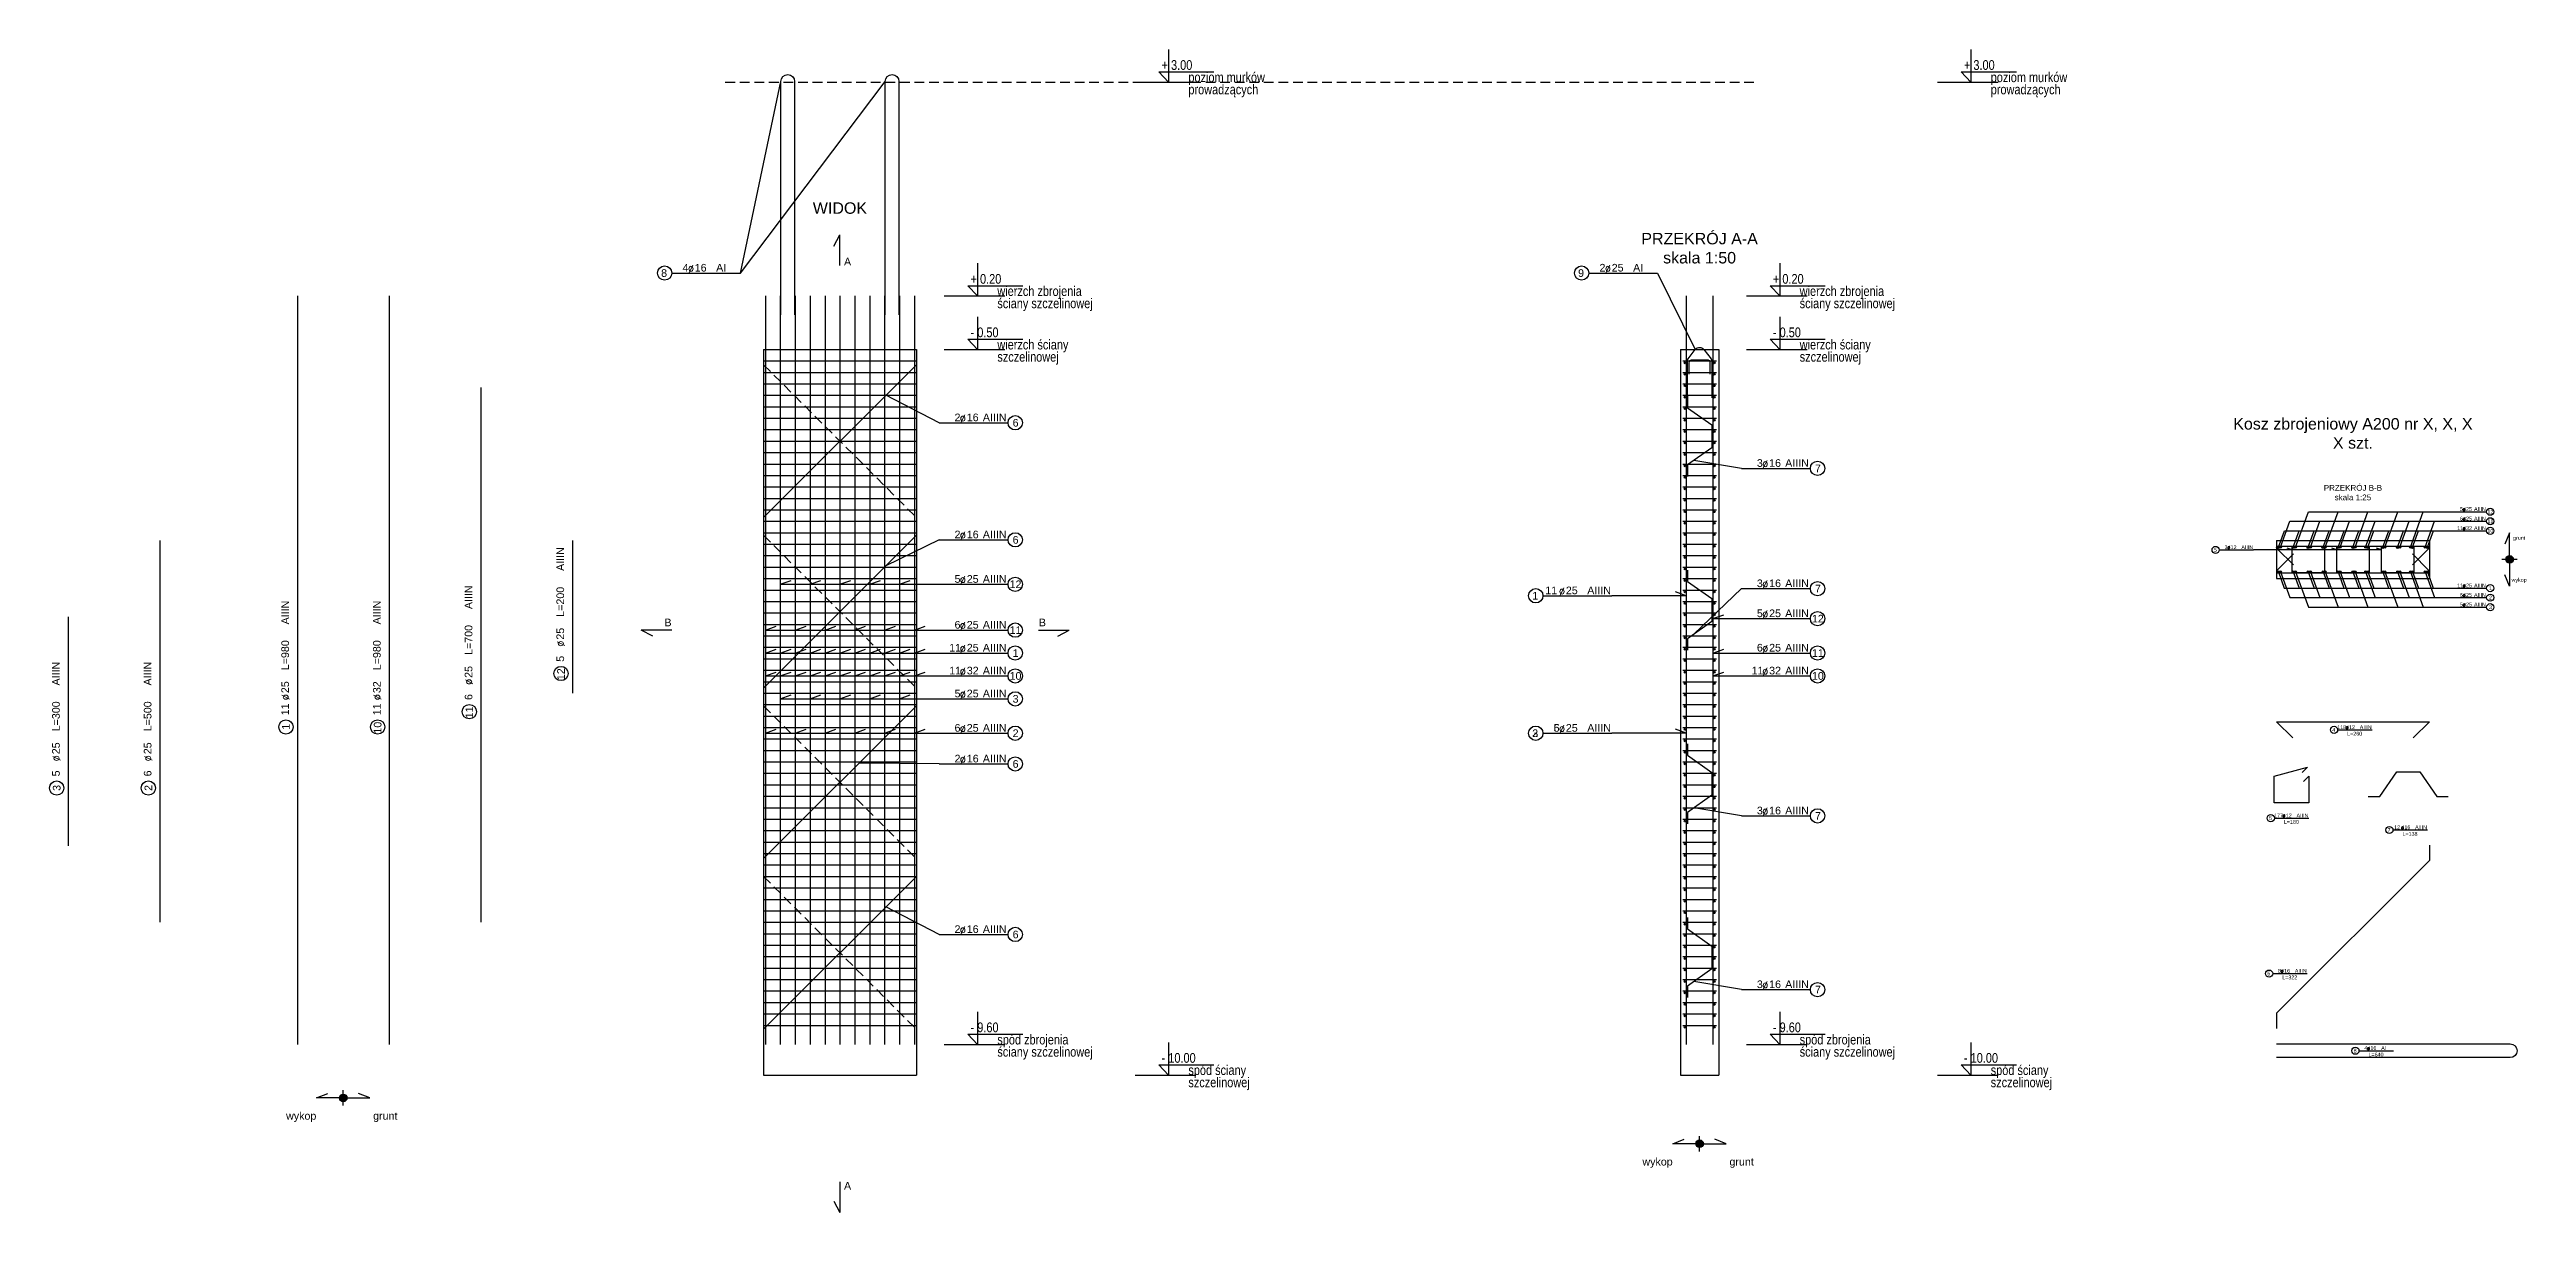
# Model space of a CAD drawing. Extents: x -5033 to 9347, y -16423 to -2430.
# Drawn here: x 2046 to 5287, y -14473 to -12950 of the extents above; entities that cross this region are included whole.
import ezdxf
from ezdxf.enums import TextEntityAlignment as Align

# ---------------------------------------------------------------- set-up
doc = ezdxf.new("R2010")
doc.units = 0
doc.header["$MEASUREMENT"] = 0
doc.linetypes.add('DASHED', pattern=[19.05, 12.7, -6.35])
for name, color, linetype in [('__SOL-KOTY_WYSOKOSCIOWE', 4, 'CONTINUOUS'), ('__SOL-OPISY', 4, 'CONTINUOUS'), ('__SOL-PRZERYWANA', 253, 'DASHED'), ('__SOL-WIDOK', 4, 'CONTINUOUS'), ('__SOL-ZBROJENIE', 3, 'CONTINUOUS')]:
    doc.layers.add(name, color=color, linetype=linetype)
doc.styles.add('ARIAL', font='arial.ttf', dxfattribs={"height": 2.5})
doc.styles.add('SIMPLEX', font='SIMPLEX.SHX', dxfattribs={"width": 0.8})
doc.styles.get("Standard").update_dxf_attribs({"font": 'arial.ttf'})

msp = doc.modelspace()

# ---------------------------------------------------------------- texts
at = {"layer": '__SOL-OPISY', "width": 2500, "attachment_point": 5}
for s, insert, char_height in [('\\P\\PWIDOK\\P', (3080, -13133), 15), ('\\P\\P\\PPRZEKRÓJ A-A\\Pskala 1:50\\P', (4205, -13173), 15), ('A\\P', (3090, -13228), 10), ('Kosz zbrojeniowy A200 nr X, X, X\\PX szt.\\P', (5060, -13453), 15), ('PRZEKRÓJ B-B\\Pskala 1:25\\P', (5060, -13530.5), 7.5), ('grunt\\P', (5277.5, -13590.5), 5), ('wykop\\P', (5277.5, -13645.5), 5), ('B\\P', (2855, -13700.5), 10), ('B\\P', (3345, -13700.5), 10), ('wykop\\P', (2375, -14348), 10), ('grunt\\P', (2485, -14348), 10), ('wykop\\P', (4150, -14408), 10), ('grunt\\P', (4260, -14408), 10), ('A\\P', (3090, -14438), 10)]:
    msp.add_mtext(s, dxfattribs=dict(at, insert=insert, char_height=char_height))

# ---------------------------------------------------------------- blocks, each defined once
blk = doc.blocks.new('OPIS_PRET_BEZ_LINII')
at = {"layer": '__SOL-OPISY'}
blk.add_circle((25.7, 0), 9.36, dxfattribs=at)
at = {"layer": '__SOL-OPISY', "style": 'SIMPLEX', "width": 0.9}
blk.add_text(' %%c ', height=10, dxfattribs=at).set_placement((64.7, -4.8), align=Align.CENTER)
at = {"layer": '__SOL-OPISY', "style": 'ARIAL', "width": 0.8}
blk.add_attdef('NUMER', text='', height=10, dxfattribs=at).set_placement((25.7, 0), align=Align.MIDDLE)
blk.add_attdef('ILOSC', text='', height=10, dxfattribs=at).set_placement((56.9, -5.1), align=Align.RIGHT)
for tag, p in [('SREDNICA', (71, -5.1)), ('DLUGOSC', (95.1, -5.2)), ('STAL', (144.7, -5.2))]:
    blk.add_attdef(tag, p, '', height=10, dxfattribs=at)
blk = doc.blocks.new('OPIS_PRAWY')
at = {"layer": '__SOL-OPISY'}
blk.add_line((0, 0), (90, 0), dxfattribs=at)
blk.add_circle((99.4, 0), 9.36, dxfattribs=at)
at = {"layer": '__SOL-OPISY', "style": 'SIMPLEX', "width": 0.9}
blk.add_text(' %%c ', height=10, dxfattribs=at).set_placement((20.9, 0.5))
at = {"layer": '__SOL-OPISY', "style": 'ARIAL', "width": 0.8}
blk.add_attdef('ILOSC', text='', height=10, dxfattribs=at).set_placement((27.1, 0.1), align=Align.RIGHT)
for tag, p in [('SREDNICA', (35.4, 0.1)), ('STAL', (58.4, 0.5))]:
    blk.add_attdef(tag, p, '', height=10, dxfattribs=at)
for tag, p in [('NUMER', (99.4, 0)), ('DLUGOSC', (52.8, -6.1))]:
    blk.add_attdef(tag, text='', height=10, dxfattribs=at).set_placement(p, align=Align.MIDDLE)
blk = doc.blocks.new('OPIS_LEWY')
at = {"layer": '__SOL-OPISY'}
blk.add_line((-90, 0), (0, 0), dxfattribs=at)
blk.add_circle((-99.4, 0), 9.36, dxfattribs=at)
at = {"layer": '__SOL-OPISY', "style": 'SIMPLEX', "width": 0.9}
blk.add_text(' %%c ', height=10, dxfattribs=at).set_placement((-75, 0.5))
at = {"layer": '__SOL-OPISY', "style": 'ARIAL', "width": 0.8}
for tag, p in [('NUMER', (-99.4, 0)), ('DLUGOSC', (-58.9, -6.6))]:
    blk.add_attdef(tag, text='', height=10, dxfattribs=at).set_placement(p, align=Align.MIDDLE)
blk.add_attdef('ILOSC', text='', height=10, dxfattribs=at).set_placement((-74, 0.1), align=Align.RIGHT)
for tag, p in [('SREDNICA', (-65.8, 0.1)), ('STAL', (-42.7, 0.3))]:
    blk.add_attdef(tag, p, '', height=10, dxfattribs=at)
blk = doc.blocks.new('KOTA')
at = {"layer": '__SOL-KOTY_WYSOKOSCIOWE'}
for p, q in [((0, 33.4), (0, 0)), ((-34, 0), (28, 0)), ((0, 0), (-9.9, 10.4)), ((-9.9, 10.4), (46.5, 10.4))]:
    blk.add_line(p, q, dxfattribs=at)
at = {"layer": '__SOL-KOTY_WYSOKOSCIOWE', "style": 'ARIAL', "width": 0.8}
blk.add_attdef('RZEDNA', (500.5, 15.9), '', height=10.4, dxfattribs=at)

# ---------------------------------------------------------------- hatches: boundary and pattern name
at = {"layer": '__SOL-OPISY'}
for points in [[(5270, -13618, 1), (5260, -13618, 1)], [(2435, -14323, 1), (2425, -14323, 1)], [(4210, -14383, 1), (4200, -14383, 1)]]:
    msp.add_hatch(color=256, dxfattribs=at).paths.add_polyline_path(points)
at = {"layer": '__SOL-ZBROJENIE'}
for points in [[(4187.2, -13360.5, 1), (4184.8, -13360.5, 1)], [(4187.2, -13375.5, 1), (4184.8, -13375.5, 1)], [(4225.2, -13360.5, 1), (4222.8, -13360.5, 1)], [(4225.2, -13375.5, 1), (4222.8, -13375.5, 1)], [(4187.2, -13390.5, 1), (4184.8, -13390.5, 1)], [(4187.2, -13405.5, 1), (4184.8, -13405.5, 1)], [(4187.2, -13420.5, 1), (4184.8, -13420.5, 1)], [(4225.2, -13390.5, 1), (4222.8, -13390.5, 1)], [(4225.2, -13405.5, 1), (4222.8, -13405.5, 1)], [(4225.2, -13420.5, 1), (4222.8, -13420.5, 1)], [(4187.2, -13435.5, 1), (4184.8, -13435.5, 1)], [(4187.2, -13450.5, 1), (4184.8, -13450.5, 1)], [(4225.2, -13435.5, 1), (4222.8, -13435.5, 1)], [(4225.2, -13450.5, 1), (4222.8, -13450.5, 1)], [(4187.2, -13465.5, 1), (4184.8, -13465.5, 1)], [(4187.2, -13480.5, 1), (4184.8, -13480.5, 1)], [(4225.2, -13465.5, 1), (4222.8, -13465.5, 1)], [(4225.2, -13480.5, 1), (4222.8, -13480.5, 1)], [(4187.2, -13495.5, 1), (4184.8, -13495.5, 1)], [(4187.2, -13510.5, 1), (4184.8, -13510.5, 1)], [(4225.2, -13495.5, 1), (4222.8, -13495.5, 1)], [(4225.2, -13510.5, 1), (4222.8, -13510.5, 1)], [(4187.2, -13525.5, 1), (4184.8, -13525.5, 1)], [(4187.2, -13540.5, 1), (4184.8, -13540.5, 1)], [(4225.2, -13525.5, 1), (4222.8, -13525.5, 1)], [(4225.2, -13540.5, 1), (4222.8, -13540.5, 1)], [(4187.2, -13555.5, 1), (4184.8, -13555.5, 1)], [(4187.2, -13570.5, 1), (4184.8, -13570.5, 1)], [(4225.2, -13555.5, 1), (4222.8, -13555.5, 1)], [(4225.2, -13570.5, 1), (4222.8, -13570.5, 1)], [(4187.2, -13585.5, 1), (4184.8, -13585.5, 1)], [(4187.2, -13600.5, 1), (4184.8, -13600.5, 1)], [(4225.2, -13585.5, 1), (4222.8, -13585.5, 1)], [(4225.2, -13600.5, 1), (4222.8, -13600.5, 1)], [(4964.1, -13602.1, 1), (4960.9, -13602.1, 1)], [(4966.6, -13601.8, 1), (4964.1, -13601.8, 1)], [(4983.6, -13602.1, 1), (4980.4, -13602.1, 1)], [(4986.1, -13601.8, 1), (4983.6, -13601.8, 1)], [(5003.1, -13602.1, 1), (4999.9, -13602.1, 1)], [(5005.6, -13601.8, 1), (5003.1, -13601.8, 1)], [(5022.6, -13602.1, 1), (5019.4, -13602.1, 1)], [(5025.1, -13601.8, 1), (5022.6, -13601.8, 1)], [(5042.1, -13602.1, 1), (5038.9, -13602.1, 1)], [(5044.6, -13601.8, 1), (5042.1, -13601.8, 1)], [(5061.6, -13602.1, 1), (5058.4, -13602.1, 1)], [(5064.1, -13601.8, 1), (5061.6, -13601.8, 1)], [(5077.9, -13601.8, 1), (5075.4, -13601.8, 1)], [(5081.1, -13602.1, 1), (5077.9, -13602.1, 1)], [(5100.6, -13602.1, 1), (5097.4, -13602.1, 1)], [(5103.1, -13601.8, 1), (5100.6, -13601.8, 1)], [(5120.1, -13602.1, 1), (5116.9, -13602.1, 1)], [(5122.6, -13601.8, 1), (5120.1, -13601.8, 1)], [(5136.4, -13601.8, 1), (5133.9, -13601.8, 1)], [(5139.6, -13602.1, 1), (5136.4, -13602.1, 1)], [(5155.9, -13601.8, 1), (5153.4, -13601.8, 1)], [(5159.1, -13602.1, 1), (5155.9, -13602.1, 1)], [(4187.2, -13615.5, 1), (4184.8, -13615.5, 1)], [(4187.2, -13630.5, 1), (4184.8, -13630.5, 1)], [(4187.2, -13645.5, 1), (4184.8, -13645.5, 1)], [(4225.2, -13615.5, 1), (4222.8, -13615.5, 1)], [(4225.2, -13630.5, 1), (4222.8, -13630.5, 1)], [(4225.2, -13645.5, 1), (4222.8, -13645.5, 1)], [(4963.75, -13634.2, 1), (4961.25, -13634.2, 1)], [(4966.6, -13634.2, 1), (4964.1, -13634.2, 1)], [(4983.25, -13634.2, 1), (4980.75, -13634.2, 1)], [(4986.1, -13634.2, 1), (4983.6, -13634.2, 1)], [(5002.75, -13634.2, 1), (5000.25, -13634.2, 1)], [(5005.6, -13634.2, 1), (5003.1, -13634.2, 1)], [(5022.25, -13634.2, 1), (5019.75, -13634.2, 1)], [(5025.1, -13634.2, 1), (5022.6, -13634.2, 1)], [(5041.75, -13634.2, 1), (5039.25, -13634.2, 1)], [(5044.6, -13634.2, 1), (5042.1, -13634.2, 1)], [(5061.25, -13634.2, 1), (5058.75, -13634.2, 1)], [(5064.1, -13634.2, 1), (5061.6, -13634.2, 1)], [(5077.9, -13634.2, 1), (5075.4, -13634.2, 1)], [(5080.75, -13634.2, 1), (5078.25, -13634.2, 1)], [(5100.25, -13634.2, 1), (5097.75, -13634.2, 1)], [(5103.1, -13634.2, 1), (5100.6, -13634.2, 1)], [(5119.75, -13634.2, 1), (5117.25, -13634.2, 1)], [(5122.6, -13634.2, 1), (5120.1, -13634.2, 1)], [(5136.4, -13634.2, 1), (5133.9, -13634.2, 1)], [(5139.25, -13634.2, 1), (5136.75, -13634.2, 1)], [(5155.9, -13634.2, 1), (5153.4, -13634.2, 1)], [(5158.75, -13634.2, 1), (5156.25, -13634.2, 1)], [(4187.2, -13660.5, 1), (4184.8, -13660.5, 1)], [(4187.2, -13675.5, 1), (4184.8, -13675.5, 1)], [(4225.2, -13660.5, 1), (4222.8, -13660.5, 1)], [(4225.2, -13675.5, 1), (4222.8, -13675.5, 1)], [(4187.2, -13690.5, 1), (4184.8, -13690.5, 1)], [(4187.2, -13705.5, 1), (4184.8, -13705.5, 1)], [(4225.2, -13690.5, 1), (4222.8, -13690.5, 1)], [(4225.2, -13705.5, 1), (4222.8, -13705.5, 1)], [(4187.2, -13720.5, 1), (4184.8, -13720.5, 1)], [(4187.2, -13735.5, 1), (4184.8, -13735.5, 1)], [(4225.2, -13720.5, 1), (4222.8, -13720.5, 1)], [(4225.2, -13735.5, 1), (4222.8, -13735.5, 1)], [(4187.2, -13750.5, 1), (4184.8, -13750.5, 1)], [(4187.2, -13765.5, 1), (4184.8, -13765.5, 1)], [(4225.2, -13750.5, 1), (4222.8, -13750.5, 1)], [(4225.2, -13765.5, 1), (4222.8, -13765.5, 1)], [(4187.2, -13780.5, 1), (4184.8, -13780.5, 1)], [(4187.2, -13795.5, 1), (4184.8, -13795.5, 1)], [(4225.2, -13780.5, 1), (4222.8, -13780.5, 1)], [(4225.2, -13795.5, 1), (4222.8, -13795.5, 1)], [(4187.2, -13810.5, 1), (4184.8, -13810.5, 1)], [(4187.2, -13825.5, 1), (4184.8, -13825.5, 1)], [(4187.2, -13840.5, 1), (4184.8, -13840.5, 1)], [(4225.2, -13810.5, 1), (4222.8, -13810.5, 1)], [(4225.2, -13825.5, 1), (4222.8, -13825.5, 1)], [(4225.2, -13840.5, 1), (4222.8, -13840.5, 1)], [(4187.2, -13855.5, 1), (4184.8, -13855.5, 1)], [(4187.2, -13870.5, 1), (4184.8, -13870.5, 1)], [(4225.2, -13855.5, 1), (4222.8, -13855.5, 1)], [(4225.2, -13870.5, 1), (4222.8, -13870.5, 1)], [(4187.2, -13885.5, 1), (4184.8, -13885.5, 1)], [(4187.2, -13900.5, 1), (4184.8, -13900.5, 1)], [(4225.2, -13885.5, 1), (4222.8, -13885.5, 1)], [(4225.2, -13900.5, 1), (4222.8, -13900.5, 1)], [(4187.2, -13915.5, 1), (4184.8, -13915.5, 1)], [(4187.2, -13930.5, 1), (4184.8, -13930.5, 1)], [(4225.2, -13915.5, 1), (4222.8, -13915.5, 1)], [(4225.2, -13930.5, 1), (4222.8, -13930.5, 1)], [(4187.2, -13945.5, 1), (4184.8, -13945.5, 1)], [(4187.2, -13960.5, 1), (4184.8, -13960.5, 1)], [(4225.2, -13945.5, 1), (4222.8, -13945.5, 1)], [(4225.2, -13960.5, 1), (4222.8, -13960.5, 1)], [(4187.2, -13975.5, 1), (4184.8, -13975.5, 1)], [(4187.2, -13990.5, 1), (4184.8, -13990.5, 1)], [(4225.2, -13975.5, 1), (4222.8, -13975.5, 1)], [(4225.2, -13990.5, 1), (4222.8, -13990.5, 1)], [(4187.2, -14005.5, 1), (4184.8, -14005.5, 1)], [(4187.2, -14020.5, 1), (4184.8, -14020.5, 1)], [(4187.2, -14035.5, 1), (4184.8, -14035.5, 1)], [(4225.2, -14005.5, 1), (4222.8, -14005.5, 1)], [(4225.2, -14020.5, 1), (4222.8, -14020.5, 1)], [(4225.2, -14035.5, 1), (4222.8, -14035.5, 1)], [(4187.2, -14050.5, 1), (4184.8, -14050.5, 1)], [(4187.2, -14065.5, 1), (4184.8, -14065.5, 1)], [(4225.2, -14050.5, 1), (4222.8, -14050.5, 1)], [(4225.2, -14065.5, 1), (4222.8, -14065.5, 1)], [(4187.2, -14080.5, 1), (4184.8, -14080.5, 1)], [(4187.2, -14095.5, 1), (4184.8, -14095.5, 1)], [(4225.2, -14080.5, 1), (4222.8, -14080.5, 1)], [(4225.2, -14095.5, 1), (4222.8, -14095.5, 1)], [(4187.2, -14110.5, 1), (4184.8, -14110.5, 1)], [(4187.2, -14125.5, 1), (4184.8, -14125.5, 1)], [(4225.2, -14110.5, 1), (4222.8, -14110.5, 1)], [(4225.2, -14125.5, 1), (4222.8, -14125.5, 1)], [(4187.2, -14140.5, 1), (4184.8, -14140.5, 1)], [(4187.2, -14155.5, 1), (4184.8, -14155.5, 1)], [(4225.2, -14140.5, 1), (4222.8, -14140.5, 1)], [(4225.2, -14155.5, 1), (4222.8, -14155.5, 1)], [(4187.2, -14170.5, 1), (4184.8, -14170.5, 1)], [(4187.2, -14185.5, 1), (4184.8, -14185.5, 1)], [(4225.2, -14170.5, 1), (4222.8, -14170.5, 1)], [(4225.2, -14185.5, 1), (4222.8, -14185.5, 1)], [(4187.2, -14200.5, 1), (4184.8, -14200.5, 1)], [(4187.2, -14215.5, 1), (4184.8, -14215.5, 1)], [(4187.2, -14230.5, 1), (4184.8, -14230.5, 1)], [(4225.2, -14200.5, 1), (4222.8, -14200.5, 1)], [(4225.2, -14215.5, 1), (4222.8, -14215.5, 1)], [(4225.2, -14230.5, 1), (4222.8, -14230.5, 1)]]:
    msp.add_hatch(color=256, dxfattribs=at).paths.add_polyline_path(points)

# ---------------------------------------------------------------- linework, layer by layer
at = {"layer": '__SOL-OPISY'}
for p, q in [((2950, -13243), (3002.75, -12992)), ((2950, -13243), (3139.25, -12992)), ((3072, -13208), (3080, -13193)), ((3080, -13233), (3080, -13193)), ((4150, -13243), (4199.4, -13342.9)), ((3210, -13439), (3140, -13403)), ((4260, -13498.7), (4197.52, -13488.2)), ((4962.5, -13602.1), (4970.36, -13580.5)), ((4965.35, -13601.8), (4977.63, -13568)), ((4970.36, -13580.5), (5190, -13580.5)), ((4977.63, -13568), (5190, -13568)), ((4982, -13602.1), (4989.86, -13580.5)), ((4984.85, -13601.8), (5001.68, -13555.5)), ((5001.5, -13602.1), (5009.36, -13580.5)), ((5001.68, -13555.5), (5190, -13555.5)), ((5004.35, -13601.8), (5016.63, -13568)), ((5021, -13602.1), (5028.86, -13580.5)), ((5023.85, -13601.8), (5040.68, -13555.5)), ((5040.5, -13602.1), (5048.36, -13580.5)), ((5043.35, -13601.8), (5055.63, -13568)), ((5060, -13602.1), (5067.86, -13580.5)), ((5062.85, -13601.8), (5079.68, -13555.5)), ((5076.65, -13601.8), (5088.93, -13568)), ((5079.5, -13602.1), (5087.36, -13580.5)), ((5099, -13602.1), (5106.86, -13580.5)), ((5101.85, -13601.8), (5118.68, -13555.5)), ((5118.5, -13602.1), (5126.36, -13580.5)), ((5121.35, -13601.8), (5133.63, -13568)), ((5135.15, -13601.8), (5151.98, -13555.5)), ((5138, -13602.1), (5145.86, -13580.5)), ((5154.65, -13601.8), (5166.93, -13568)), ((5157.5, -13602.1), (5165.36, -13580.5)), ((3210, -13592.3), (3140, -13626.3)), ((5097.4, -13605.5), (4930, -13605.5)), ((4980.4, -13605.5), (4973.82, -13603.1)), ((5038.9, -13605.5), (5032.32, -13603.1)), ((5097.4, -13605.5), (5090.82, -13603.1)), ((5265, -13583), (5259, -13598)), ((5265, -13618), (5265, -13583)), ((3002, -13650.5), (3016.1, -13645.4)), ((3041, -13650.5), (3055.1, -13645.4)), ((3080, -13650.5), (3094.1, -13645.4)), ((3119, -13650.5), (3133.1, -13645.4)), ((3158, -13650.5), (3172.1, -13645.4)), ((4962.5, -13634.2), (4970.23, -13655.5)), ((4965.35, -13634.2), (4977.63, -13668)), ((4982, -13634.2), (4989.73, -13655.5)), ((4984.85, -13634.2), (5001.68, -13680.5)), ((5001.5, -13634.2), (5009.23, -13655.5)), ((5004.35, -13634.2), (5016.63, -13668)), ((5021, -13634.2), (5028.73, -13655.5)), ((5023.85, -13634.2), (5040.68, -13680.5)), ((5040.5, -13634.2), (5048.23, -13655.5)), ((5043.35, -13634.2), (5055.63, -13668)), ((5060, -13634.2), (5067.73, -13655.5)), ((5062.85, -13634.2), (5079.68, -13680.5)), ((5076.65, -13634.2), (5088.93, -13668)), ((5079.5, -13634.2), (5087.23, -13655.5)), ((5099, -13634.2), (5106.73, -13655.5)), ((5101.85, -13634.2), (5118.68, -13680.5)), ((5118.5, -13634.2), (5126.23, -13655.5)), ((5121.35, -13634.2), (5133.63, -13668)), ((5135.15, -13634.2), (5151.98, -13680.5)), ((5138, -13634.2), (5145.73, -13655.5)), ((5154.65, -13634.2), (5166.93, -13668)), ((5157.5, -13634.2), (5165.23, -13655.5)), ((5275, -13618), (5255, -13618)), ((5265, -13653), (5259, -13638)), ((5265, -13618), (5265, -13653)), ((3002, -13650.5), (3210, -13650.5)), ((4187.5, -13665.5), (4090, -13665.5)), ((4187.5, -13665.5), (4173.4, -13660.4)), ((4260, -13656.2), (4197.52, -13715.7)), ((4970.23, -13655.5), (5190, -13655.5)), ((4977.63, -13668), (5190, -13668)), ((2860, -13710.5), (2820, -13710.5)), ((2835, -13718.5), (2820, -13710.5)), ((2982.5, -13710.5), (2996.6, -13705.4)), ((2982.5, -13710.5), (3210, -13710.5)), ((3021.5, -13710.5), (3035.6, -13705.4)), ((3060.5, -13710.5), (3074.6, -13705.4)), ((3099.5, -13710.5), (3113.6, -13705.4)), ((3138.5, -13710.5), (3152.6, -13705.4)), ((3177.5, -13710.5), (3191.6, -13705.4)), ((3340, -13710.5), (3380, -13710.5)), ((3365, -13718.5), (3380, -13710.5)), ((4222.5, -13695.5), (4236.6, -13690.4)), ((4222.5, -13695.5), (4260, -13695.5)), ((5001.68, -13680.5), (5190, -13680.5)), ((2982.5, -13740.5), (2996.6, -13735.4)), ((2982.5, -13740.5), (3210, -13740.5)), ((3002, -13740.5), (3016.1, -13735.4)), ((3021.5, -13740.5), (3035.6, -13735.4)), ((3041, -13740.5), (3055.1, -13735.4)), ((3060.5, -13740.5), (3074.6, -13735.4)), ((3080, -13740.5), (3094.1, -13735.4)), ((3099.5, -13740.5), (3113.6, -13735.4)), ((3119, -13740.5), (3133.1, -13735.4)), ((3138.5, -13740.5), (3152.6, -13735.4)), ((3158, -13740.5), (3172.1, -13735.4)), ((3177.5, -13740.5), (3191.6, -13735.4)), ((4222.5, -13740.5), (4236.6, -13735.4)), ((4222.5, -13740.5), (4260, -13740.5)), ((2982.5, -13770.5), (2996.6, -13765.4)), ((2982.5, -13770.5), (3210, -13770.5)), ((3002, -13770.5), (3016.1, -13765.4)), ((3021.5, -13770.5), (3035.6, -13765.4)), ((3041, -13770.5), (3055.1, -13765.4)), ((3060.5, -13770.5), (3074.6, -13765.4)), ((3080, -13770.5), (3094.1, -13765.4)), ((3099.5, -13770.5), (3113.6, -13765.4)), ((3119, -13770.5), (3133.1, -13765.4)), ((3138.5, -13770.5), (3152.6, -13765.4)), ((3158, -13770.5), (3172.1, -13765.4)), ((3177.5, -13770.5), (3191.6, -13765.4)), ((4222.5, -13770.5), (4236.6, -13765.4)), ((4222.5, -13770.5), (4260, -13770.5)), ((3002, -13800.5), (3016.1, -13795.4)), ((3002, -13800.5), (3210, -13800.5)), ((3041, -13800.5), (3055.1, -13795.4)), ((3080, -13800.5), (3094.1, -13795.4)), ((3119, -13800.5), (3133.1, -13795.4)), ((3158, -13800.5), (3172.1, -13795.4)), ((2982.5, -13845.5), (2996.6, -13840.4)), ((3021.5, -13845.5), (3035.6, -13840.4)), ((3060.5, -13845.5), (3074.6, -13840.4)), ((3099.5, -13845.5), (3113.6, -13840.4)), ((3138.5, -13845.5), (3152.6, -13840.4)), ((3177.5, -13845.5), (3191.6, -13840.4)), ((4187.5, -13845.5), (4173.4, -13840.4)), ((4187.5, -13845.5), (4173.4, -13840.4)), ((2982.5, -13845.5), (3210, -13845.5)), ((4187.5, -13845.5), (4090, -13845.5)), ((4187.5, -13845.5), (4090, -13845.5)), ((3210, -13885.7), (3105, -13884.7)), ((4260, -13953.7), (4197.52, -13943.2)), ((3210, -14109), (3140, -14073)), ((4260, -14181.2), (4197.52, -14170.7)), ((2395, -14323), (2410, -14317)), ((2430, -14323), (2395, -14323)), ((2430, -14333), (2430, -14313)), ((2430, -14323), (2465, -14323)), ((2465, -14323), (2450, -14317)), ((4170, -14383), (4185, -14377)), ((4205, -14383), (4170, -14383)), ((4205, -14393), (4205, -14373)), ((4205, -14383), (4240, -14383)), ((4240, -14383), (4225, -14377)), ((3080, -14433), (3080, -14473)), ((3072, -14458), (3080, -14473))]:
    msp.add_line(p, q, dxfattribs=at)
for centre in [(5265, -13618), (2430, -14323), (4205, -14383)]:
    msp.add_circle(centre, 5, dxfattribs=at)
at = {"layer": '__SOL-PRZERYWANA'}
msp.add_line((2930, -12993), (4280, -12993), dxfattribs=at)
for points in [[(2980, -13343), (2980, -13363), (3180, -13563), (3180, -13583)], [(2980, -13566.3), (2980, -13586.3), (3180, -13786.3), (3180, -13806.3)], [(2980, -13789.7), (2980, -13809.7), (3180, -14009.7), (3180, -14029.7)], [(2980, -14013), (2980, -14033), (3180, -14233), (3180, -14253)]]:
    msp.add_lwpolyline(points, dxfattribs=at)
at = {"layer": '__SOL-WIDOK'}
for p, q in [((2980, -13343), (2980, -14293)), ((2980, -13343), (3180, -13343)), ((3180, -13343), (3180, -14293)), ((4180, -13343), (4180, -14293)), ((4180, -13343), (4230, -13343)), ((4230, -13343), (4230, -14293)), ((4960, -13593), (4960, -13643)), ((4960, -13593), (5160, -13593)), ((5160, -13593), (5160, -13643)), ((4960, -13643), (5160, -13643)), ((2980, -14293), (3180, -14293)), ((4180, -14293), (4230, -14293))]:
    msp.add_line(p, q, dxfattribs=at)
at = {"layer": '__SOL-ZBROJENIE'}
for p, q in [((2370, -13273), (2370, -14253)), ((2490, -13273), (2490, -14253)), ((2982.5, -13273), (2982.5, -14253)), ((3002, -13273), (3002, -14253)), ((3021.5, -13273), (3021.5, -14253)), ((3041, -13273), (3041, -14253)), ((3060.5, -13273), (3060.5, -14253)), ((3080, -13273), (3080, -14253)), ((3099.5, -13273), (3099.5, -14253)), ((3119, -13273), (3119, -14253)), ((3138.5, -13273), (3138.5, -14253)), ((3158, -13273), (3158, -14253)), ((3177.5, -13273), (3177.5, -14253)), ((4187.5, -13273), (4187.5, -14253)), ((4222.5, -13273), (4222.5, -14253)), ((2980, -13358), (3180, -13358)), ((2980, -13373), (3180, -13373)), ((4183, -13358), (4227, -13358)), ((4183, -13373), (4227, -13373)), ((2610, -13393), (2610, -14093)), ((2980, -13388), (3180, -13388)), ((2980, -13403), (3180, -13403)), ((2980, -13418), (3180, -13418)), ((4183, -13388), (4227, -13388)), ((4183, -13403), (4227, -13403)), ((4183, -13418), (4227, -13418)), ((2980, -13433), (3180, -13433)), ((2980, -13448), (3180, -13448)), ((4183, -13433), (4227, -13433)), ((4183, -13448), (4227, -13448)), ((2980, -13463), (3180, -13463)), ((2980, -13478), (3180, -13478)), ((4183, -13463), (4227, -13463)), ((4183, -13478), (4227, -13478)), ((2980, -13493), (3180, -13493)), ((2980, -13508), (3180, -13508)), ((4183, -13493), (4227, -13493)), ((4183, -13508), (4227, -13508)), ((2980, -13523), (3180, -13523)), ((2980, -13538), (3180, -13538)), ((4183, -13523), (4227, -13523)), ((4183, -13538), (4227, -13538)), ((2980, -13553), (3180, -13553)), ((2980, -13568), (3180, -13568)), ((4183, -13553), (4227, -13553)), ((4183, -13568), (4227, -13568)), ((2190, -13593), (2190, -14093)), ((2730, -13593), (2730, -13793)), ((2980, -13583), (3180, -13583)), ((2980, -13598), (3180, -13598)), ((2980, -13613), (3180, -13613)), ((4183, -13583), (4227, -13583)), ((4183, -13598), (4227, -13598)), ((4183, -13613), (4227, -13613)), ((2980, -13628), (3180, -13628)), ((2980, -13643), (3180, -13643)), ((4183, -13628), (4227, -13628)), ((4183, -13643), (4227, -13643)), ((2980, -13658), (3180, -13658)), ((2980, -13673), (3180, -13673)), ((4183, -13658), (4227, -13658)), ((4183, -13673), (4227, -13673)), ((2070, -13693), (2070, -13993)), ((2980, -13688), (3180, -13688)), ((2980, -13703), (3180, -13703)), ((4183, -13688), (4227, -13688)), ((4183, -13703), (4227, -13703)), ((2980, -13718), (3180, -13718)), ((2980, -13733), (3180, -13733)), ((4183, -13718), (4227, -13718)), ((4183, -13733), (4227, -13733)), ((2980, -13748), (3180, -13748)), ((2980, -13763), (3180, -13763)), ((4183, -13748), (4227, -13748)), ((4183, -13763), (4227, -13763)), ((2980, -13778), (3180, -13778)), ((2980, -13793), (3180, -13793)), ((2980, -13808), (3180, -13808)), ((4183, -13778), (4227, -13778)), ((4183, -13793), (4227, -13793)), ((4183, -13808), (4227, -13808)), ((2980, -13823), (3180, -13823)), ((2980, -13838), (3180, -13838)), ((4183, -13823), (4227, -13823)), ((4183, -13838), (4227, -13838)), ((2980, -13853), (3180, -13853)), ((2980, -13868), (3180, -13868)), ((4183, -13853), (4227, -13853)), ((4183, -13868), (4227, -13868)), ((2980, -13883), (3180, -13883)), ((2980, -13898), (3180, -13898)), ((4183, -13883), (4227, -13883)), ((4183, -13898), (4227, -13898)), ((2980, -13913), (3180, -13913)), ((2980, -13928), (3180, -13928)), ((4183, -13913), (4227, -13913)), ((4183, -13928), (4227, -13928)), ((2980, -13943), (3180, -13943)), ((2980, -13958), (3180, -13958)), ((4183, -13943), (4227, -13943)), ((4183, -13958), (4227, -13958)), ((2980, -13973), (3180, -13973)), ((2980, -13988), (3180, -13988)), ((2980, -14003), (3180, -14003)), ((4183, -13973), (4227, -13973)), ((4183, -13988), (4227, -13988)), ((4183, -14003), (4227, -14003)), ((2980, -14018), (3180, -14018)), ((2980, -14033), (3180, -14033)), ((4183, -14018), (4227, -14018)), ((4183, -14033), (4227, -14033)), ((2980, -14048), (3180, -14048)), ((2980, -14063), (3180, -14063)), ((4183, -14048), (4227, -14048)), ((4183, -14063), (4227, -14063)), ((2980, -14078), (3180, -14078)), ((2980, -14093), (3180, -14093)), ((4183, -14078), (4227, -14078)), ((4183, -14093), (4227, -14093)), ((2980, -14108), (3180, -14108)), ((2980, -14123), (3180, -14123)), ((4183, -14108), (4227, -14108)), ((4183, -14123), (4227, -14123)), ((2980, -14138), (3180, -14138)), ((2980, -14153), (3180, -14153)), ((4183, -14138), (4227, -14138)), ((4183, -14153), (4227, -14153)), ((2980, -14168), (3180, -14168)), ((2980, -14183), (3180, -14183)), ((4183, -14168), (4227, -14168)), ((4183, -14183), (4227, -14183)), ((2980, -14198), (3180, -14198)), ((2980, -14213), (3180, -14213)), ((2980, -14228), (3180, -14228)), ((4183, -14198), (4227, -14198)), ((4183, -14213), (4227, -14213)), ((4183, -14228), (4227, -14228))]:
    msp.add_line(p, q, dxfattribs=at)
for points in [[(3002.75, -13297.9), (3002.75, -12992, -1), (3020.75, -12992), (3020.75, -13297.9)], [(3139.25, -13297.9), (3139.25, -12992, -1), (3157.25, -12992), (3157.25, -13297.9)], [(4189, -13406.5), (4189, -13358, -0.16), (4190, -13355.4), (4199.4, -13342.9, -0.45), (4210.6, -13342.9), (4220, -13355.4, -0.16), (4221, -13358), (4221, -13406.5)], [(4191.5, -13375.5), (4191.5, -13360.5, -0.48), (4195.5, -13356.5), (4214.5, -13356.5, -0.48), (4218.5, -13360.5), (4218.5, -13375.5)], [(4982.21, -13625.2), (4961, -13604, -0.7), (4961.5, -13600.5), (5158.5, -13600.5, -0.7), (5159, -13604), (5137.79, -13625.2)], [(4982.21, -13625.2), (4961, -13604, -0.7), (4961.5, -13600.5), (5158.5, -13600.5, -0.7), (5159, -13604), (5137.79, -13625.2)], [(4982.21, -13610.8), (4961, -13632, 0.7), (4961.5, -13635.5), (5158.5, -13635.5, 0.7), (5159, -13632), (5137.79, -13610.8)], [(4982.21, -13610.8), (4961, -13632, 0.7), (4961.5, -13635.5), (5158.5, -13635.5, 0.7), (5159, -13632), (5137.79, -13610.8)], [(4960, -14252.2), (5265.86, -14252.2, -1), (5265.86, -14270.2), (4960, -14270.2)]]:
    msp.add_lwpolyline(points, format="xyb", dxfattribs=at)
for points in [[(3180, -13343), (3180, -13363), (2980, -13563), (2980, -13583)], [(4189, -13404.3), (4189, -13419.3), (4221, -13441.8), (4221, -13471.8), (4189, -13494.2), (4189, -13509.2)], [(3180, -13566.3), (3180, -13586.3), (2980, -13786.3), (2980, -13806.3)], [(4189, -13631.8), (4189, -13646.8), (4221, -13669.2), (4221, -13699.2), (4189, -13721.7), (4189, -13736.7)], [(3180, -13789.7), (3180, -13809.7), (2980, -14009.7), (2980, -14029.7)], [(4981.21, -13851.7), (4960, -13830.5), (5160, -13830.5), (5138.79, -13851.7)], [(4189, -13859.3), (4189, -13874.3), (4221, -13896.8), (4221, -13926.8), (4189, -13949.2), (4189, -13964.2)], [(4995.13, -13908.8), (5002.2, -13901.7), (5002.2, -13936.7), (4956.8, -13936.7), (4956.8, -13901.7), (5000.65, -13890), (4993.58, -13897)], [(5080, -13928.2), (5095, -13928.2), (5117.41, -13896.2), (5147.41, -13896.2), (5169.81, -13928.2), (5184.81, -13928.2)], [(5160, -13992.2), (5160, -14012.2), (4960, -14212.2), (4960, -14232.2)], [(3180, -14013), (3180, -14033), (2980, -14233), (2980, -14253)], [(4189, -14086.8), (4189, -14101.8), (4221, -14124.2), (4221, -14154.2), (4189, -14176.7), (4189, -14191.7)]]:
    msp.add_lwpolyline(points, dxfattribs=at)
for points in [[(4980.9, -13600.5), (5022.1, -13600.5, -0.414214), (5022.6, -13601), (5022.6, -13635, -0.414214), (5022.1, -13635.5), (4980.9, -13635.5, -0.414214), (4980.4, -13635), (4980.4, -13601, -0.414214)], [(5039.4, -13600.5), (5080.6, -13600.5, -0.414214), (5081.1, -13601), (5081.1, -13635, -0.414214), (5080.6, -13635.5), (5039.4, -13635.5, -0.414214), (5038.9, -13635), (5038.9, -13601, -0.414214)], [(5097.9, -13600.5), (5139.1, -13600.5, -0.414214), (5139.6, -13601), (5139.6, -13635, -0.414214), (5139.1, -13635.5), (5097.9, -13635.5, -0.414214), (5097.4, -13635), (5097.4, -13601, -0.414214)]]:
    msp.add_lwpolyline(points, format="xyb", close=True, dxfattribs=at)
for centre, radius in [((4186, -13360.5), 1.2), ((4186, -13375.5), 1.2), ((4224, -13360.5), 1.2), ((4224, -13375.5), 1.2), ((4186, -13390.5), 1.2), ((4186, -13405.5), 1.2), ((4186, -13420.5), 1.2), ((4224, -13390.5), 1.2), ((4224, -13405.5), 1.2), ((4224, -13420.5), 1.2), ((4186, -13435.5), 1.2), ((4186, -13450.5), 1.2), ((4224, -13435.5), 1.2), ((4224, -13450.5), 1.2), ((4186, -13465.5), 1.2), ((4186, -13480.5), 1.2), ((4224, -13465.5), 1.2), ((4224, -13480.5), 1.2), ((4186, -13495.5), 1.2), ((4186, -13510.5), 1.2), ((4224, -13495.5), 1.2), ((4224, -13510.5), 1.2), ((4186, -13525.5), 1.2), ((4186, -13540.5), 1.2), ((4224, -13525.5), 1.2), ((4224, -13540.5), 1.2), ((4186, -13555.5), 1.2), ((4186, -13570.5), 1.2), ((4224, -13555.5), 1.2), ((4224, -13570.5), 1.2), ((4186, -13585.5), 1.2), ((4186, -13600.5), 1.2), ((4224, -13585.5), 1.2), ((4224, -13600.5), 1.2), ((4962.5, -13602.1), 1.6), ((4965.35, -13601.8), 1.25), ((4982, -13602.1), 1.6), ((4984.85, -13601.8), 1.25), ((5001.5, -13602.1), 1.6), ((5004.35, -13601.8), 1.25), ((5021, -13602.1), 1.6), ((5023.85, -13601.8), 1.25), ((5040.5, -13602.1), 1.6), ((5043.35, -13601.8), 1.25), ((5060, -13602.1), 1.6), ((5062.85, -13601.8), 1.25), ((5076.65, -13601.8), 1.25), ((5079.5, -13602.1), 1.6), ((5099, -13602.1), 1.6), ((5101.85, -13601.8), 1.25), ((5118.5, -13602.1), 1.6), ((5121.35, -13601.8), 1.25), ((5135.15, -13601.8), 1.25), ((5138, -13602.1), 1.6), ((5154.65, -13601.8), 1.25), ((5157.5, -13602.1), 1.6), ((4186, -13615.5), 1.2), ((4186, -13630.5), 1.2), ((4186, -13645.5), 1.2), ((4224, -13615.5), 1.2), ((4224, -13630.5), 1.2), ((4224, -13645.5), 1.2), ((4962.5, -13634.2), 1.25), ((4965.35, -13634.2), 1.25), ((4982, -13634.2), 1.25), ((4984.85, -13634.2), 1.25), ((5001.5, -13634.2), 1.25), ((5004.35, -13634.2), 1.25), ((5021, -13634.2), 1.25), ((5023.85, -13634.2), 1.25), ((5040.5, -13634.2), 1.25), ((5043.35, -13634.2), 1.25), ((5060, -13634.2), 1.25), ((5062.85, -13634.2), 1.25), ((5076.65, -13634.2), 1.25), ((5079.5, -13634.2), 1.25), ((5099, -13634.2), 1.25), ((5101.85, -13634.2), 1.25), ((5118.5, -13634.2), 1.25), ((5121.35, -13634.2), 1.25), ((5135.15, -13634.2), 1.25), ((5138, -13634.2), 1.25), ((5154.65, -13634.2), 1.25), ((5157.5, -13634.2), 1.25), ((4186, -13660.5), 1.2), ((4186, -13675.5), 1.2), ((4224, -13660.5), 1.2), ((4224, -13675.5), 1.2), ((4186, -13690.5), 1.2), ((4186, -13705.5), 1.2), ((4224, -13690.5), 1.2), ((4224, -13705.5), 1.2), ((4186, -13720.5), 1.2), ((4186, -13735.5), 1.2), ((4224, -13720.5), 1.2), ((4224, -13735.5), 1.2), ((4186, -13750.5), 1.2), ((4186, -13765.5), 1.2), ((4224, -13750.5), 1.2), ((4224, -13765.5), 1.2), ((4186, -13780.5), 1.2), ((4186, -13795.5), 1.2), ((4224, -13780.5), 1.2), ((4224, -13795.5), 1.2), ((4186, -13810.5), 1.2), ((4186, -13825.5), 1.2), ((4186, -13840.5), 1.2), ((4224, -13810.5), 1.2), ((4224, -13825.5), 1.2), ((4224, -13840.5), 1.2), ((4186, -13855.5), 1.2), ((4186, -13870.5), 1.2), ((4224, -13855.5), 1.2), ((4224, -13870.5), 1.2), ((4186, -13885.5), 1.2), ((4186, -13900.5), 1.2), ((4224, -13885.5), 1.2), ((4224, -13900.5), 1.2), ((4186, -13915.5), 1.2), ((4186, -13930.5), 1.2), ((4224, -13915.5), 1.2), ((4224, -13930.5), 1.2), ((4186, -13945.5), 1.2), ((4186, -13960.5), 1.2), ((4224, -13945.5), 1.2), ((4224, -13960.5), 1.2), ((4186, -13975.5), 1.2), ((4186, -13990.5), 1.2), ((4224, -13975.5), 1.2), ((4224, -13990.5), 1.2), ((4186, -14005.5), 1.2), ((4186, -14020.5), 1.2), ((4186, -14035.5), 1.2), ((4224, -14005.5), 1.2), ((4224, -14020.5), 1.2), ((4224, -14035.5), 1.2), ((4186, -14050.5), 1.2), ((4186, -14065.5), 1.2), ((4224, -14050.5), 1.2), ((4224, -14065.5), 1.2), ((4186, -14080.5), 1.2), ((4186, -14095.5), 1.2), ((4224, -14080.5), 1.2), ((4224, -14095.5), 1.2), ((4186, -14110.5), 1.2), ((4186, -14125.5), 1.2), ((4224, -14110.5), 1.2), ((4224, -14125.5), 1.2), ((4186, -14140.5), 1.2), ((4186, -14155.5), 1.2), ((4224, -14140.5), 1.2), ((4224, -14155.5), 1.2), ((4186, -14170.5), 1.2), ((4186, -14185.5), 1.2), ((4224, -14170.5), 1.2), ((4224, -14185.5), 1.2), ((4186, -14200.5), 1.2), ((4186, -14215.5), 1.2), ((4186, -14230.5), 1.2), ((4224, -14200.5), 1.2), ((4224, -14215.5), 1.2), ((4224, -14230.5), 1.2)]:
    msp.add_circle(centre, radius, dxfattribs=at)

# ---------------------------------------------------------------- block references
at = {"layer": '__SOL-KOTY_WYSOKOSCIOWE'}
ref = msp.add_blockref('KOTA', (3510, -12993), dxfattribs=dict(at, xscale=1.28, yscale=1.28, zscale=1.28))
ref.add_attrib('RZEDNA', '+ 3.00', (3501, -12977), dxfattribs={"height": 12.8, "style": 'ARIAL', "width": 0.8})
ref.add_attrib('OPIS1', 'poziom murków', (3536, -12993), dxfattribs={"height": 12.8, "style": 'ARIAL', "width": 0.8})
ref.add_attrib('OPIS2', 'prowadzących', (3536, -13009), dxfattribs={"height": 12.8, "style": 'ARIAL', "width": 0.8})
ref = msp.add_blockref('KOTA', (4560, -12993), dxfattribs=dict(at, xscale=1.28, yscale=1.28, zscale=1.28))
ref.add_attrib('RZEDNA', '+ 3.00', (4551, -12977), dxfattribs={"height": 12.8, "style": 'ARIAL', "width": 0.8})
ref.add_attrib('OPIS1', 'poziom murków', (4586, -12993), dxfattribs={"height": 12.8, "style": 'ARIAL', "width": 0.8})
ref.add_attrib('OPIS2', 'prowadzących', (4586, -13009), dxfattribs={"height": 12.8, "style": 'ARIAL', "width": 0.8})
ref = msp.add_blockref('KOTA', (3260, -13273), dxfattribs=dict(at, xscale=1.28, yscale=1.28, zscale=1.28))
ref.add_attrib('RZEDNA', '+ 0.20', (3251, -13257), dxfattribs={"height": 12.8, "style": 'ARIAL', "width": 0.8})
ref.add_attrib('OPIS1', 'wierzch zbrojenia', (3286, -13273), dxfattribs={"height": 12.8, "style": 'ARIAL', "width": 0.8})
ref.add_attrib('OPIS2', 'ściany szczelinowej', (3286, -13289), dxfattribs={"height": 12.8, "style": 'ARIAL', "width": 0.8})
ref = msp.add_blockref('KOTA', (4310, -13273), dxfattribs=dict(at, xscale=1.28, yscale=1.28, zscale=1.28))
ref.add_attrib('RZEDNA', '+ 0.20', (4301, -13257), dxfattribs={"height": 12.8, "style": 'ARIAL', "width": 0.8})
ref.add_attrib('OPIS1', 'wierzch zbrojenia', (4336, -13273), dxfattribs={"height": 12.8, "style": 'ARIAL', "width": 0.8})
ref.add_attrib('OPIS2', 'ściany szczelinowej', (4336, -13289), dxfattribs={"height": 12.8, "style": 'ARIAL', "width": 0.8})
ref = msp.add_blockref('KOTA', (3260, -13343), dxfattribs=dict(at, xscale=1.28, yscale=1.28, zscale=1.28))
ref.add_attrib('RZEDNA', '- 0.50', (3251, -13327), dxfattribs={"height": 12.8, "style": 'ARIAL', "width": 0.8})
ref.add_attrib('OPIS1', 'wierzch ściany', (3286, -13343), dxfattribs={"height": 12.8, "style": 'ARIAL', "width": 0.8})
ref.add_attrib('OPIS2', 'szczelinowej', (3286, -13359), dxfattribs={"height": 12.8, "style": 'ARIAL', "width": 0.8})
ref = msp.add_blockref('KOTA', (4310, -13343), dxfattribs=dict(at, xscale=1.28, yscale=1.28, zscale=1.28))
ref.add_attrib('RZEDNA', '- 0.50', (4301, -13327), dxfattribs={"height": 12.8, "style": 'ARIAL', "width": 0.8})
ref.add_attrib('OPIS1', 'wierzch ściany', (4336, -13343), dxfattribs={"height": 12.8, "style": 'ARIAL', "width": 0.8})
ref.add_attrib('OPIS2', 'szczelinowej', (4336, -13359), dxfattribs={"height": 12.8, "style": 'ARIAL', "width": 0.8})
ref = msp.add_blockref('KOTA', (3260, -14253), dxfattribs=dict(at, xscale=1.28, yscale=1.28, zscale=1.28))
ref.add_attrib('RZEDNA', '- 9.60', (3251, -14237), dxfattribs={"height": 12.8, "style": 'ARIAL', "width": 0.8})
ref.add_attrib('OPIS1', 'spód zbrojenia', (3286, -14253), dxfattribs={"height": 12.8, "style": 'ARIAL', "width": 0.8})
ref.add_attrib('OPIS2', 'ściany szczelinowej', (3286, -14269), dxfattribs={"height": 12.8, "style": 'ARIAL', "width": 0.8})
ref = msp.add_blockref('KOTA', (4310, -14253), dxfattribs=dict(at, xscale=1.28, yscale=1.28, zscale=1.28))
ref.add_attrib('RZEDNA', '- 9.60', (4301, -14237), dxfattribs={"height": 12.8, "style": 'ARIAL', "width": 0.8})
ref.add_attrib('OPIS1', 'spód zbrojenia', (4336, -14253), dxfattribs={"height": 12.8, "style": 'ARIAL', "width": 0.8})
ref.add_attrib('OPIS2', 'ściany szczelinowej', (4336, -14269), dxfattribs={"height": 12.8, "style": 'ARIAL', "width": 0.8})
ref = msp.add_blockref('KOTA', (3510, -14293), dxfattribs=dict(at, xscale=1.28, yscale=1.28, zscale=1.28))
ref.add_attrib('RZEDNA', '- 10.00', (3501, -14277), dxfattribs={"height": 12.8, "style": 'ARIAL', "width": 0.8})
ref.add_attrib('OPIS1', 'spód ściany', (3536, -14293), dxfattribs={"height": 12.8, "style": 'ARIAL', "width": 0.8})
ref.add_attrib('OPIS2', 'szczelinowej', (3536, -14309), dxfattribs={"height": 12.8, "style": 'ARIAL', "width": 0.8})
ref = msp.add_blockref('KOTA', (4560, -14293), dxfattribs=dict(at, xscale=1.28, yscale=1.28, zscale=1.28))
ref.add_attrib('RZEDNA', '- 10.00', (4551, -14277), dxfattribs={"height": 12.8, "style": 'ARIAL', "width": 0.8})
ref.add_attrib('OPIS1', 'spód ściany', (4586, -14293), dxfattribs={"height": 12.8, "style": 'ARIAL', "width": 0.8})
ref.add_attrib('OPIS2', 'szczelinowej', (4586, -14309), dxfattribs={"height": 12.8, "style": 'ARIAL', "width": 0.8})
at = {"layer": '__SOL-OPISY'}
ref = msp.add_blockref('OPIS_LEWY', (2950, -13243), dxfattribs=at)
ref.add_attrib('ILOSC', '4', (2874, -13241), dxfattribs={"height": 10, "style": 'ARIAL'})
ref.add_attrib('SREDNICA', '16', (2890, -13241), dxfattribs={"height": 10, "style": 'ARIAL'})
ref.add_attrib('STAL', 'AI', (2918, -13241), dxfattribs={"height": 10, "style": 'ARIAL'})
ref.add_attrib('NUMER', '8', (2846, -13248), dxfattribs={"height": 10, "style": 'ARIAL'})
ref = msp.add_blockref('OPIS_LEWY', (4150, -13243), dxfattribs=at)
ref.add_attrib('ILOSC', '2', (4074, -13241), dxfattribs={"height": 10, "style": 'ARIAL'})
ref.add_attrib('SREDNICA', '25', (4090, -13241), dxfattribs={"height": 10, "style": 'ARIAL'})
ref.add_attrib('STAL', 'AI', (4118, -13241), dxfattribs={"height": 10, "style": 'ARIAL'})
ref.add_attrib('NUMER', '9', (4046, -13248), dxfattribs={"height": 10, "style": 'ARIAL'})
ref = msp.add_blockref('OPIS_PRAWY', (3210, -13439), dxfattribs=at)
ref.add_attrib('ILOSC', '2', (3230, -13437), dxfattribs={"height": 10, "style": 'ARIAL'})
ref.add_attrib('SREDNICA', '16', (3246, -13437), dxfattribs={"height": 10, "style": 'ARIAL'})
ref.add_attrib('STAL', 'AIIIN', (3267, -13437), dxfattribs={"height": 10, "style": 'ARIAL'})
ref.add_attrib('NUMER', '6', (3306, -13444), dxfattribs={"height": 10, "style": 'ARIAL'})
ref = msp.add_blockref('OPIS_PRAWY', (4260, -13498.7), dxfattribs=at)
ref.add_attrib('ILOSC', '3', (4280, -13496.7), dxfattribs={"height": 10, "style": 'ARIAL'})
ref.add_attrib('SREDNICA', '16', (4296, -13496.7), dxfattribs={"height": 10, "style": 'ARIAL'})
ref.add_attrib('STAL', 'AIIIN', (4317, -13496.7), dxfattribs={"height": 10, "style": 'ARIAL'})
ref.add_attrib('NUMER', '7', (4356, -13503.7), dxfattribs={"height": 10, "style": 'ARIAL'})
ref = msp.add_blockref('OPIS_PRAWY', (3210, -13592.3), dxfattribs=at)
ref.add_attrib('ILOSC', '2', (3230, -13590.3), dxfattribs={"height": 10, "style": 'ARIAL'})
ref.add_attrib('SREDNICA', '16', (3246, -13590.3), dxfattribs={"height": 10, "style": 'ARIAL'})
ref.add_attrib('STAL', 'AIIIN', (3267, -13590.3), dxfattribs={"height": 10, "style": 'ARIAL'})
ref.add_attrib('NUMER', '6', (3306, -13597.3), dxfattribs={"height": 10, "style": 'ARIAL'})
ref = msp.add_blockref('OPIS_PRAWY', (5190, -13555.5), dxfattribs=dict(at, xscale=0.5, yscale=0.5, zscale=0.5))
ref.add_attrib('ILOSC', '5', (5200, -13554.5), dxfattribs={"height": 5, "style": 'ARIAL'})
ref.add_attrib('SREDNICA', '25', (5208, -13554.5), dxfattribs={"height": 5, "style": 'ARIAL'})
ref.add_attrib('STAL', 'AIIIN', (5218.5, -13554.5), dxfattribs={"height": 5, "style": 'ARIAL'})
ref.add_attrib('NUMER', '12', (5236, -13558), dxfattribs={"height": 5, "style": 'ARIAL'})
ref = msp.add_blockref('OPIS_PRAWY', (5190, -13568), dxfattribs=dict(at, xscale=0.5, yscale=0.5, zscale=0.5))
ref.add_attrib('ILOSC', '6', (5200, -13567), dxfattribs={"height": 5, "style": 'ARIAL'})
ref.add_attrib('SREDNICA', '25', (5208, -13567), dxfattribs={"height": 5, "style": 'ARIAL'})
ref.add_attrib('STAL', 'AIIIN', (5218.5, -13567), dxfattribs={"height": 5, "style": 'ARIAL'})
ref.add_attrib('NUMER', '11', (5236, -13570.5), dxfattribs={"height": 5, "style": 'ARIAL'})
ref = msp.add_blockref('OPIS_PRAWY', (5190, -13580.5), dxfattribs=dict(at, xscale=0.5, yscale=0.5, zscale=0.5))
ref.add_attrib('ILOSC', '11', (5196.5, -13579.5), dxfattribs={"height": 5, "style": 'ARIAL'})
ref.add_attrib('SREDNICA', '32', (5208, -13579.5), dxfattribs={"height": 5, "style": 'ARIAL'})
ref.add_attrib('STAL', 'AIIIN', (5218.5, -13579.5), dxfattribs={"height": 5, "style": 'ARIAL'})
ref.add_attrib('NUMER', '10', (5236, -13583), dxfattribs={"height": 5, "style": 'ARIAL'})
ref = msp.add_blockref('OPIS_PRET_BEZ_LINII', (2715, -13793), dxfattribs=dict(at, rotation=90))
ref.add_attrib('NUMER', '12', (2720, -13776), dxfattribs={"height": 10, "rotation": 90, "style": 'ARIAL'})
ref.add_attrib('ILOSC', '5', (2719, -13752), dxfattribs={"height": 10, "rotation": 90, "style": 'ARIAL'})
ref.add_attrib('SREDNICA', '25', (2719, -13723), dxfattribs={"height": 10, "rotation": 90, "style": 'ARIAL'})
ref.add_attrib('DLUGOSC', 'L=200', (2719, -13693), dxfattribs={"height": 10, "rotation": 90, "style": 'ARIAL'})
ref.add_attrib('STAL', 'AIIIN', (2719, -13633), dxfattribs={"height": 10, "rotation": 90, "style": 'ARIAL'})
ref = msp.add_blockref('OPIS_LEWY', (4930, -13605.5), dxfattribs=dict(at, xscale=0.5, yscale=0.5, zscale=0.5))
ref.add_attrib('ILOSC', '3', (4892, -13604.5), dxfattribs={"height": 5, "style": 'ARIAL'})
ref.add_attrib('SREDNICA', '12', (4900, -13604.5), dxfattribs={"height": 5, "style": 'ARIAL'})
ref.add_attrib('STAL', 'AIIIN', (4914, -13604.5), dxfattribs={"height": 5, "style": 'ARIAL'})
ref.add_attrib('NUMER', '5', (4878, -13608), dxfattribs={"height": 5, "style": 'ARIAL'})
ref = msp.add_blockref('OPIS_PRAWY', (3210, -13650.5), dxfattribs=at)
ref.add_attrib('ILOSC', '5', (3230, -13648.5), dxfattribs={"height": 10, "style": 'ARIAL'})
ref.add_attrib('SREDNICA', '25', (3246, -13648.5), dxfattribs={"height": 10, "style": 'ARIAL'})
ref.add_attrib('STAL', 'AIIIN', (3267, -13648.5), dxfattribs={"height": 10, "style": 'ARIAL'})
ref.add_attrib('NUMER', '12', (3302, -13655.5), dxfattribs={"height": 10, "style": 'ARIAL'})
ref = msp.add_blockref('OPIS_PRAWY', (4260, -13656.2), dxfattribs=at)
ref.add_attrib('ILOSC', '3', (4280, -13654.2), dxfattribs={"height": 10, "style": 'ARIAL'})
ref.add_attrib('SREDNICA', '16', (4296, -13654.2), dxfattribs={"height": 10, "style": 'ARIAL'})
ref.add_attrib('STAL', 'AIIIN', (4317, -13654.2), dxfattribs={"height": 10, "style": 'ARIAL'})
ref.add_attrib('NUMER', '7', (4356, -13661.2), dxfattribs={"height": 10, "style": 'ARIAL'})
ref = msp.add_blockref('OPIS_PRET_BEZ_LINII', (2355, -13863), dxfattribs=dict(at, rotation=90))
ref.add_attrib('NUMER', '1', (2360, -13841), dxfattribs={"height": 10, "rotation": 90, "style": 'ARIAL'})
ref.add_attrib('ILOSC', '11', (2359, -13822), dxfattribs={"height": 10, "rotation": 90, "style": 'ARIAL'})
ref.add_attrib('SREDNICA', '25', (2359, -13793), dxfattribs={"height": 10, "rotation": 90, "style": 'ARIAL'})
ref.add_attrib('DLUGOSC', 'L=980', (2359, -13763), dxfattribs={"height": 10, "rotation": 90, "style": 'ARIAL'})
ref.add_attrib('STAL', 'AIIIN', (2359, -13703), dxfattribs={"height": 10, "rotation": 90, "style": 'ARIAL'})
ref = msp.add_blockref('OPIS_PRET_BEZ_LINII', (2475, -13863), dxfattribs=dict(at, rotation=90))
ref.add_attrib('NUMER', '10', (2480, -13846), dxfattribs={"height": 10, "rotation": 90, "style": 'ARIAL'})
ref.add_attrib('ILOSC', '11', (2479, -13822), dxfattribs={"height": 10, "rotation": 90, "style": 'ARIAL'})
ref.add_attrib('SREDNICA', '32', (2479, -13793), dxfattribs={"height": 10, "rotation": 90, "style": 'ARIAL'})
ref.add_attrib('DLUGOSC', 'L=980', (2479, -13763), dxfattribs={"height": 10, "rotation": 90, "style": 'ARIAL'})
ref.add_attrib('STAL', 'AIIIN', (2479, -13703), dxfattribs={"height": 10, "rotation": 90, "style": 'ARIAL'})
ref = msp.add_blockref('OPIS_PRET_BEZ_LINII', (2595, -13843), dxfattribs=dict(at, rotation=90))
ref.add_attrib('NUMER', '11', (2600, -13826), dxfattribs={"height": 10, "rotation": 90, "style": 'ARIAL'})
ref.add_attrib('ILOSC', '6', (2599, -13802), dxfattribs={"height": 10, "rotation": 90, "style": 'ARIAL'})
ref.add_attrib('SREDNICA', '25', (2599, -13773), dxfattribs={"height": 10, "rotation": 90, "style": 'ARIAL'})
ref.add_attrib('DLUGOSC', 'L=700', (2599, -13743), dxfattribs={"height": 10, "rotation": 90, "style": 'ARIAL'})
ref.add_attrib('STAL', 'AIIIN', (2599, -13683), dxfattribs={"height": 10, "rotation": 90, "style": 'ARIAL'})
ref = msp.add_blockref('OPIS_LEWY', (4090, -13665.5), dxfattribs=at)
ref.add_attrib('ILOSC', '11', (4003, -13663.5), dxfattribs={"height": 10, "style": 'ARIAL'})
ref.add_attrib('SREDNICA', '25', (4030, -13663.5), dxfattribs={"height": 10, "style": 'ARIAL'})
ref.add_attrib('STAL', 'AIIIN', (4058, -13663.5), dxfattribs={"height": 10, "style": 'ARIAL'})
ref.add_attrib('NUMER', '1', (3986, -13670.5), dxfattribs={"height": 10, "style": 'ARIAL'})
ref = msp.add_blockref('OPIS_PRAWY', (5190, -13655.5), dxfattribs=dict(at, xscale=0.5, yscale=0.5, zscale=0.5))
ref.add_attrib('ILOSC', '11', (5196.5, -13654.5), dxfattribs={"height": 5, "style": 'ARIAL'})
ref.add_attrib('SREDNICA', '25', (5208, -13654.5), dxfattribs={"height": 5, "style": 'ARIAL'})
ref.add_attrib('STAL', 'AIIIN', (5218.5, -13654.5), dxfattribs={"height": 5, "style": 'ARIAL'})
ref.add_attrib('NUMER', '1', (5238, -13658), dxfattribs={"height": 5, "style": 'ARIAL'})
ref = msp.add_blockref('OPIS_PRAWY', (5190, -13668), dxfattribs=dict(at, xscale=0.5, yscale=0.5, zscale=0.5))
ref.add_attrib('ILOSC', '6', (5200, -13667), dxfattribs={"height": 5, "style": 'ARIAL'})
ref.add_attrib('SREDNICA', '25', (5208, -13667), dxfattribs={"height": 5, "style": 'ARIAL'})
ref.add_attrib('STAL', 'AIIIN', (5218.5, -13667), dxfattribs={"height": 5, "style": 'ARIAL'})
ref.add_attrib('NUMER', '2', (5238, -13670.5), dxfattribs={"height": 5, "style": 'ARIAL'})
ref = msp.add_blockref('OPIS_PRAWY', (5190, -13680.5), dxfattribs=dict(at, xscale=0.5, yscale=0.5, zscale=0.5))
ref.add_attrib('ILOSC', '5', (5200, -13679.5), dxfattribs={"height": 5, "style": 'ARIAL'})
ref.add_attrib('SREDNICA', '25', (5208, -13679.5), dxfattribs={"height": 5, "style": 'ARIAL'})
ref.add_attrib('STAL', 'AIIIN', (5218.5, -13679.5), dxfattribs={"height": 5, "style": 'ARIAL'})
ref.add_attrib('NUMER', '3', (5238, -13683), dxfattribs={"height": 5, "style": 'ARIAL'})
ref = msp.add_blockref('OPIS_PRAWY', (3210, -13710.5), dxfattribs=at)
ref.add_attrib('ILOSC', '6', (3230, -13708.5), dxfattribs={"height": 10, "style": 'ARIAL'})
ref.add_attrib('SREDNICA', '25', (3246, -13708.5), dxfattribs={"height": 10, "style": 'ARIAL'})
ref.add_attrib('STAL', 'AIIIN', (3267, -13708.5), dxfattribs={"height": 10, "style": 'ARIAL'})
ref.add_attrib('NUMER', '11', (3302, -13715.5), dxfattribs={"height": 10, "style": 'ARIAL'})
ref = msp.add_blockref('OPIS_PRAWY', (4260, -13695.5), dxfattribs=at)
ref.add_attrib('ILOSC', '5', (4280, -13693.5), dxfattribs={"height": 10, "style": 'ARIAL'})
ref.add_attrib('SREDNICA', '25', (4296, -13693.5), dxfattribs={"height": 10, "style": 'ARIAL'})
ref.add_attrib('STAL', 'AIIIN', (4317, -13693.5), dxfattribs={"height": 10, "style": 'ARIAL'})
ref.add_attrib('NUMER', '12', (4352, -13700.5), dxfattribs={"height": 10, "style": 'ARIAL'})
ref = msp.add_blockref('OPIS_PRAWY', (3210, -13740.5), dxfattribs=at)
ref.add_attrib('ILOSC', '11', (3223, -13738.5), dxfattribs={"height": 10, "style": 'ARIAL'})
ref.add_attrib('SREDNICA', '25', (3246, -13738.5), dxfattribs={"height": 10, "style": 'ARIAL'})
ref.add_attrib('STAL', 'AIIIN', (3267, -13738.5), dxfattribs={"height": 10, "style": 'ARIAL'})
ref.add_attrib('NUMER', '1', (3306, -13745.5), dxfattribs={"height": 10, "style": 'ARIAL'})
ref = msp.add_blockref('OPIS_PRAWY', (4260, -13740.5), dxfattribs=at)
ref.add_attrib('ILOSC', '6', (4280, -13738.5), dxfattribs={"height": 10, "style": 'ARIAL'})
ref.add_attrib('SREDNICA', '25', (4296, -13738.5), dxfattribs={"height": 10, "style": 'ARIAL'})
ref.add_attrib('STAL', 'AIIIN', (4317, -13738.5), dxfattribs={"height": 10, "style": 'ARIAL'})
ref.add_attrib('NUMER', '11', (4352, -13745.5), dxfattribs={"height": 10, "style": 'ARIAL'})
ref = msp.add_blockref('OPIS_PRET_BEZ_LINII', (2055, -13943), dxfattribs=dict(at, rotation=90))
ref.add_attrib('NUMER', '3', (2060, -13921), dxfattribs={"height": 10, "rotation": 90, "style": 'ARIAL'})
ref.add_attrib('ILOSC', '5', (2059, -13902), dxfattribs={"height": 10, "rotation": 90, "style": 'ARIAL'})
ref.add_attrib('SREDNICA', '25', (2059, -13873), dxfattribs={"height": 10, "rotation": 90, "style": 'ARIAL'})
ref.add_attrib('DLUGOSC', 'L=300', (2059, -13843), dxfattribs={"height": 10, "rotation": 90, "style": 'ARIAL'})
ref.add_attrib('STAL', 'AIIIN', (2059, -13783), dxfattribs={"height": 10, "rotation": 90, "style": 'ARIAL'})
ref = msp.add_blockref('OPIS_PRET_BEZ_LINII', (2175, -13943), dxfattribs=dict(at, rotation=90))
ref.add_attrib('NUMER', '2', (2180, -13921), dxfattribs={"height": 10, "rotation": 90, "style": 'ARIAL'})
ref.add_attrib('ILOSC', '6', (2179, -13902), dxfattribs={"height": 10, "rotation": 90, "style": 'ARIAL'})
ref.add_attrib('SREDNICA', '25', (2179, -13873), dxfattribs={"height": 10, "rotation": 90, "style": 'ARIAL'})
ref.add_attrib('DLUGOSC', 'L=500', (2179, -13843), dxfattribs={"height": 10, "rotation": 90, "style": 'ARIAL'})
ref.add_attrib('STAL', 'AIIIN', (2179, -13783), dxfattribs={"height": 10, "rotation": 90, "style": 'ARIAL'})
ref = msp.add_blockref('OPIS_PRAWY', (3210, -13770.5), dxfattribs=at)
ref.add_attrib('ILOSC', '11', (3223, -13768.5), dxfattribs={"height": 10, "style": 'ARIAL'})
ref.add_attrib('SREDNICA', '32', (3246, -13768.5), dxfattribs={"height": 10, "style": 'ARIAL'})
ref.add_attrib('STAL', 'AIIIN', (3267, -13768.5), dxfattribs={"height": 10, "style": 'ARIAL'})
ref.add_attrib('NUMER', '10', (3302, -13775.5), dxfattribs={"height": 10, "style": 'ARIAL'})
ref = msp.add_blockref('OPIS_PRAWY', (4260, -13770.5), dxfattribs=at)
ref.add_attrib('ILOSC', '11', (4273, -13768.5), dxfattribs={"height": 10, "style": 'ARIAL'})
ref.add_attrib('SREDNICA', '32', (4296, -13768.5), dxfattribs={"height": 10, "style": 'ARIAL'})
ref.add_attrib('STAL', 'AIIIN', (4317, -13768.5), dxfattribs={"height": 10, "style": 'ARIAL'})
ref.add_attrib('NUMER', '10', (4352, -13775.5), dxfattribs={"height": 10, "style": 'ARIAL'})
ref = msp.add_blockref('OPIS_PRAWY', (3210, -13800.5), dxfattribs=at)
ref.add_attrib('ILOSC', '5', (3230, -13798.5), dxfattribs={"height": 10, "style": 'ARIAL'})
ref.add_attrib('SREDNICA', '25', (3246, -13798.5), dxfattribs={"height": 10, "style": 'ARIAL'})
ref.add_attrib('STAL', 'AIIIN', (3267, -13798.5), dxfattribs={"height": 10, "style": 'ARIAL'})
ref.add_attrib('NUMER', '3', (3306, -13805.5), dxfattribs={"height": 10, "style": 'ARIAL'})
ref = msp.add_blockref('OPIS_PRAWY', (3210, -13845.5), dxfattribs=at)
ref.add_attrib('ILOSC', '6', (3230, -13843.5), dxfattribs={"height": 10, "style": 'ARIAL'})
ref.add_attrib('SREDNICA', '25', (3246, -13843.5), dxfattribs={"height": 10, "style": 'ARIAL'})
ref.add_attrib('STAL', 'AIIIN', (3267, -13843.5), dxfattribs={"height": 10, "style": 'ARIAL'})
ref.add_attrib('NUMER', '2', (3306, -13850.5), dxfattribs={"height": 10, "style": 'ARIAL'})
ref = msp.add_blockref('OPIS_LEWY', (4090, -13845.5), dxfattribs=at)
ref.add_attrib('ILOSC', '6', (4014, -13843.5), dxfattribs={"height": 10, "style": 'ARIAL'})
ref.add_attrib('SREDNICA', '25', (4030, -13843.5), dxfattribs={"height": 10, "style": 'ARIAL'})
ref.add_attrib('STAL', 'AIIIN', (4058, -13843.5), dxfattribs={"height": 10, "style": 'ARIAL'})
ref.add_attrib('NUMER', '2', (3986, -13850.5), dxfattribs={"height": 10, "style": 'ARIAL'})
ref = msp.add_blockref('OPIS_LEWY', (4090, -13845.5), dxfattribs=at)
ref.add_attrib('ILOSC', '5', (4014, -13843.5), dxfattribs={"height": 10, "style": 'ARIAL'})
ref.add_attrib('SREDNICA', '25', (4030, -13843.5), dxfattribs={"height": 10, "style": 'ARIAL'})
ref.add_attrib('STAL', 'AIIIN', (4058, -13843.5), dxfattribs={"height": 10, "style": 'ARIAL'})
ref.add_attrib('NUMER', '3', (3986, -13850.5), dxfattribs={"height": 10, "style": 'ARIAL'})
ref = msp.add_blockref('OPIS_LEWY', (5085, -13841.1), dxfattribs=dict(at, xscale=0.5, yscale=0.5, zscale=0.5))
ref.add_attrib('ILOSC', '118', (5039.5, -13840.1), dxfattribs={"height": 5, "style": 'ARIAL'})
ref.add_attrib('SREDNICA', '12', (5055, -13840.1), dxfattribs={"height": 5, "style": 'ARIAL'})
ref.add_attrib('DLUGOSC', 'L=260', (5052.5, -13848.6), dxfattribs={"height": 5, "style": 'ARIAL'})
ref.add_attrib('STAL', 'AIIIN', (5069, -13840.1), dxfattribs={"height": 5, "style": 'ARIAL'})
ref.add_attrib('NUMER', '4', (5033, -13843.6), dxfattribs={"height": 5, "style": 'ARIAL'})
ref = msp.add_blockref('OPIS_PRAWY', (3210, -13885.7), dxfattribs=at)
ref.add_attrib('ILOSC', '2', (3230, -13883.7), dxfattribs={"height": 10, "style": 'ARIAL'})
ref.add_attrib('SREDNICA', '16', (3246, -13883.7), dxfattribs={"height": 10, "style": 'ARIAL'})
ref.add_attrib('STAL', 'AIIIN', (3267, -13883.7), dxfattribs={"height": 10, "style": 'ARIAL'})
ref.add_attrib('NUMER', '6', (3306, -13890.7), dxfattribs={"height": 10, "style": 'ARIAL'})
ref = msp.add_blockref('OPIS_PRAWY', (4260, -13953.7), dxfattribs=at)
ref.add_attrib('ILOSC', '3', (4280, -13951.7), dxfattribs={"height": 10, "style": 'ARIAL'})
ref.add_attrib('SREDNICA', '16', (4296, -13951.7), dxfattribs={"height": 10, "style": 'ARIAL'})
ref.add_attrib('STAL', 'AIIIN', (4317, -13951.7), dxfattribs={"height": 10, "style": 'ARIAL'})
ref.add_attrib('NUMER', '7', (4356, -13958.7), dxfattribs={"height": 10, "style": 'ARIAL'})
ref = msp.add_blockref('OPIS_LEWY', (5002.2, -13956.7), dxfattribs=dict(at, xscale=0.5, yscale=0.5, zscale=0.5))
ref.add_attrib('ILOSC', '177', (4956.7, -13955.7), dxfattribs={"height": 5, "style": 'ARIAL'})
ref.add_attrib('SREDNICA', '12', (4972.2, -13955.7), dxfattribs={"height": 5, "style": 'ARIAL'})
ref.add_attrib('DLUGOSC', 'L=180', (4969.7, -13964.2), dxfattribs={"height": 5, "style": 'ARIAL'})
ref.add_attrib('STAL', 'AIIIN', (4986.2, -13955.7), dxfattribs={"height": 5, "style": 'ARIAL'})
ref.add_attrib('NUMER', '5', (4950.2, -13959.2), dxfattribs={"height": 5, "style": 'ARIAL'})
ref = msp.add_blockref('OPIS_LEWY', (5157.41, -13972.2), dxfattribs=dict(at, xscale=0.5, yscale=0.5, zscale=0.5))
ref.add_attrib('ILOSC', '12', (5113.91, -13971.2), dxfattribs={"height": 5, "style": 'ARIAL'})
ref.add_attrib('SREDNICA', '16', (5127.41, -13971.2), dxfattribs={"height": 5, "style": 'ARIAL'})
ref.add_attrib('DLUGOSC', 'L=138', (5124.91, -13979.7), dxfattribs={"height": 5, "style": 'ARIAL'})
ref.add_attrib('STAL', 'AIIIN', (5141.41, -13971.2), dxfattribs={"height": 5, "style": 'ARIAL'})
ref.add_attrib('NUMER', '7', (5105.41, -13974.7), dxfattribs={"height": 5, "style": 'ARIAL'})
ref = msp.add_blockref('OPIS_PRAWY', (3210, -14109), dxfattribs=at)
ref.add_attrib('ILOSC', '2', (3230, -14107), dxfattribs={"height": 10, "style": 'ARIAL'})
ref.add_attrib('SREDNICA', '16', (3246, -14107), dxfattribs={"height": 10, "style": 'ARIAL'})
ref.add_attrib('STAL', 'AIIIN', (3267, -14107), dxfattribs={"height": 10, "style": 'ARIAL'})
ref.add_attrib('NUMER', '6', (3306, -14114), dxfattribs={"height": 10, "style": 'ARIAL'})
ref = msp.add_blockref('OPIS_LEWY', (5000, -14160.2), dxfattribs=dict(at, xscale=0.5, yscale=0.5, zscale=0.5))
ref.add_attrib('ILOSC', '8', (4962, -14159.2), dxfattribs={"height": 5, "style": 'ARIAL'})
ref.add_attrib('SREDNICA', '16', (4970, -14159.2), dxfattribs={"height": 5, "style": 'ARIAL'})
ref.add_attrib('DLUGOSC', 'L=322', (4967.5, -14167.7), dxfattribs={"height": 5, "style": 'ARIAL'})
ref.add_attrib('STAL', 'AIIIN', (4984, -14159.2), dxfattribs={"height": 5, "style": 'ARIAL'})
ref.add_attrib('NUMER', '6', (4948, -14162.7), dxfattribs={"height": 5, "style": 'ARIAL'})
ref = msp.add_blockref('OPIS_PRAWY', (4260, -14181.2), dxfattribs=at)
ref.add_attrib('ILOSC', '3', (4280, -14179.2), dxfattribs={"height": 10, "style": 'ARIAL'})
ref.add_attrib('SREDNICA', '16', (4296, -14179.2), dxfattribs={"height": 10, "style": 'ARIAL'})
ref.add_attrib('STAL', 'AIIIN', (4317, -14179.2), dxfattribs={"height": 10, "style": 'ARIAL'})
ref.add_attrib('NUMER', '7', (4356, -14186.2), dxfattribs={"height": 10, "style": 'ARIAL'})
ref = msp.add_blockref('OPIS_LEWY', (5112.93, -14261.2), dxfattribs=dict(at, xscale=0.5, yscale=0.5, zscale=0.5))
ref.add_attrib('ILOSC', '4', (5074.93, -14260.2), dxfattribs={"height": 5, "style": 'ARIAL'})
ref.add_attrib('SREDNICA', '16', (5082.93, -14260.2), dxfattribs={"height": 5, "style": 'ARIAL'})
ref.add_attrib('DLUGOSC', 'L=640', (5080.43, -14268.7), dxfattribs={"height": 5, "style": 'ARIAL'})
ref.add_attrib('STAL', 'AI', (5096.93, -14260.2), dxfattribs={"height": 5, "style": 'ARIAL'})
ref.add_attrib('NUMER', '8', (5060.93, -14263.7), dxfattribs={"height": 5, "style": 'ARIAL'})

msp.set_redraw_order([(e.dxf.handle, doc.entitydb.next_handle()) for e in msp.query("TEXT MTEXT ATTDEF DIMENSION ARC_DIMENSION")])  # texts and dimensions are drawn at this point

doc.saveas('drawing.dxf')
